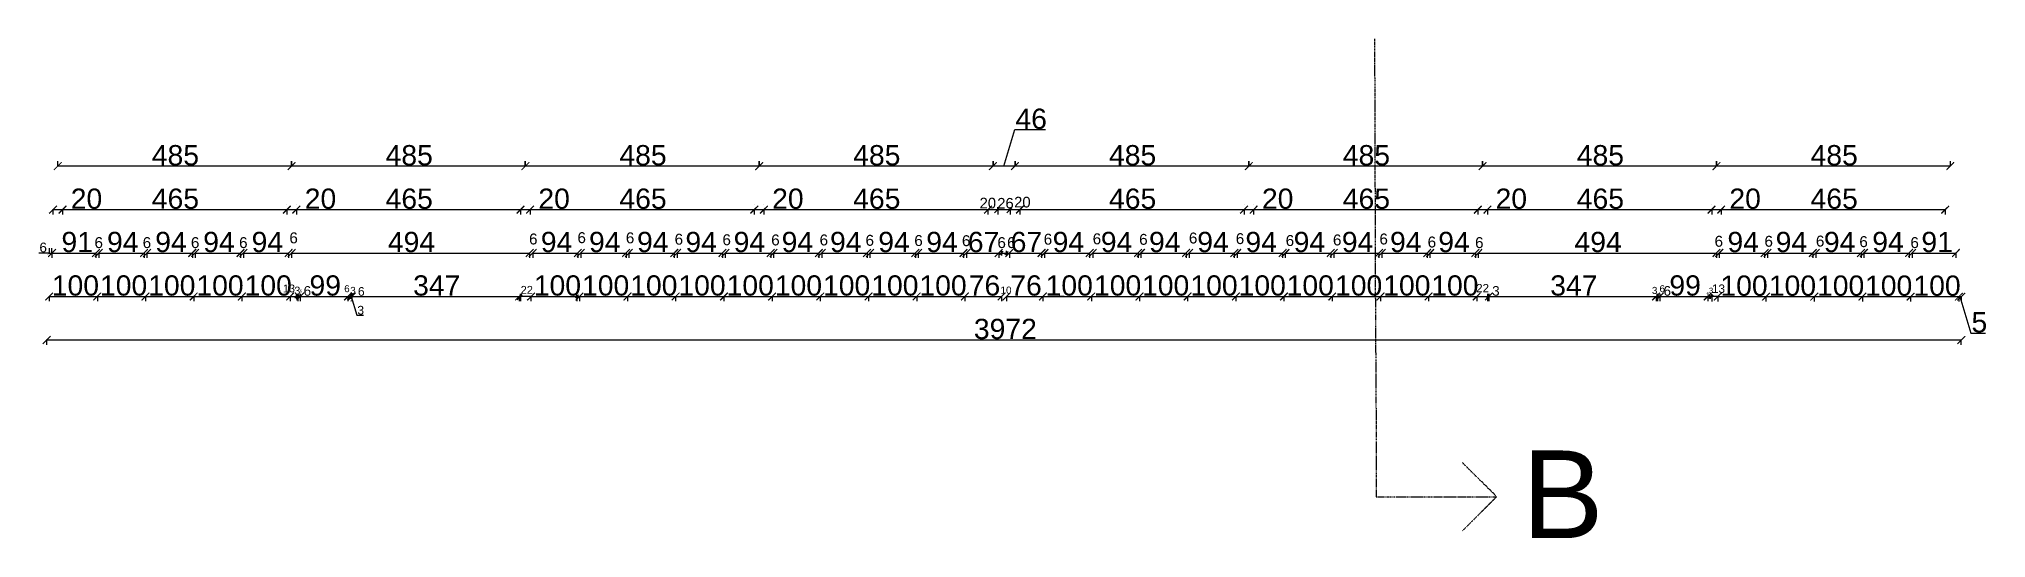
# Model space of a CAD drawing. Header units: centimetres. Extents: x 2816 to 28192, y 2553 to 18332.
# Drawn here: x 6684 to 16945, y 2662 to 5291 of the extents above; entities that cross this region are included whole.
import ezdxf

# ---------------------------------------------------------------- set-up
doc = ezdxf.new("R2010")
doc.units = ezdxf.units.CM
for name, color, linetype in [('PDF_0', 7, 'Continuous'), ('PDF_Dimenzionimi', 7, 'Continuous'), ('PDF_Kuotimi prerjeve', 7, 'Continuous'), ('PDF_Numrat e Kuotimit', 7, 'Continuous'), ('PDF_Prerja A-A', 7, 'Continuous')]:
    doc.layers.add(name, color=color, linetype=linetype)
doc.styles.add('PDF Arial', font='arial.ttf')

msp = doc.modelspace()

# ---------------------------------------------------------------- texts
at = {"layer": 'PDF_Dimenzionimi', "attachment_point": 7, "style": 'PDF Arial'}
for s, insert, char_height in [('\\W1.000557;46', (11830, 4816), 106.68), ('\\W1.001214;485', (7279, 4624), 106.68), ('\\W1.001214;485', (8511, 4624), 106.68), ('\\W1.001214;485', (9743, 4624), 106.68), ('\\W1.001214;485', (10975, 4624), 106.68), ('\\W1.001214;485', (12323, 4624), 106.68), ('\\W1.001214;485', (13555, 4624), 106.68), ('\\W1.001214;485', (14788, 4624), 106.68), ('\\W1.001214;485', (16020, 4624), 106.68), ('\\W1.000843;20', (6852, 4395), 106.68), ('\\W1.001214;465', (7279, 4395), 106.68), ('\\W1.001214;465', (8511, 4395), 106.68), ('\\W1.001214;465', (9743, 4395), 106.68), ('\\W1.001214;465', (10975, 4395), 106.68), ('\\W1.001214;465', (12323, 4395), 106.68), ('\\W1.001214;465', (13555, 4395), 106.68), ('\\W1.001214;465', (14788, 4395), 106.68), ('\\W1.001214;465', (16020, 4395), 106.68), ('\\W0.998941;6', (6687, 4167), 50.8), ('\\W1.000981;91', (6803, 4167), 106.68), ('\\W1.000815;94', (7043, 4167), 106.68), ('\\W1.000815;94', (7297, 4167), 106.68), ('\\W1.000815;94', (7550, 4167), 106.68), ('\\W1.000815;94', (7805, 4167), 106.68), ('\\W1.000954;494', (8523, 4167), 106.68), ('\\W1.000815;94', (9329, 4167), 106.68), ('\\W1.000815;94', (9583, 4167), 106.68), ('\\W1.000815;94', (9836, 4167), 106.68), ('\\W1.000815;94', (10091, 4167), 106.68), ('\\W1.000815;94', (10345, 4167), 106.68), ('\\W1.000815;94', (10598, 4167), 106.68), ('\\W1.000815;94', (10853, 4167), 106.68), ('\\W1.000815;94', (11107, 4167), 106.68), ('\\W1.000815;94', (11360, 4167), 106.68), ('\\W1.001193;67', (11579, 4167), 106.68), ('\\W1.001193;67', (11805, 4167), 106.68), ('\\W1.000815;94', (12026, 4167), 106.68), ('\\W1.000815;94', (12280, 4167), 106.68), ('\\W1.000815;94', (12534, 4167), 106.68), ('\\W1.000815;94', (12788, 4167), 106.68), ('\\W1.000815;94', (13042, 4167), 106.68), ('\\W1.000815;94', (13296, 4167), 106.68), ('\\W1.000815;94', (13550, 4167), 106.68), ('\\W1.000815;94', (13804, 4167), 106.68), ('\\W1.000815;94', (14058, 4167), 106.68), ('\\W1.000954;494', (14776, 4167), 106.68), ('\\W1.000815;94', (15582, 4167), 106.68), ('\\W1.000815;94', (15836, 4167), 106.68), ('\\W1.000815;94', (16090, 4167), 106.68), ('\\W1.000815;94', (16345, 4167), 106.68), ('\\W1.000981;91', (16604, 4167), 106.68), ('\\W1.001159;100', (6752, 3938), 106.68), ('\\W1.001159;100', (7006, 3938), 106.68), ('\\W1.001159;100', (7260, 3938), 106.68), ('\\W1.001159;100', (7514, 3938), 106.68), ('\\W1.001159;100', (7768, 3938), 106.68), ('\\W1.000909;99', (8110, 3938), 106.68), ('\\W1.001159;100', (9292, 3938), 106.68), ('\\W1.001159;100', (9546, 3938), 106.68), ('\\W1.001159;100', (9800, 3938), 106.68), ('\\W1.001159;100', (10054, 3938), 106.68), ('\\W1.001159;100', (10308, 3938), 106.68), ('\\W1.001159;100', (10562, 3938), 106.68), ('\\W1.001159;100', (10816, 3938), 106.68), ('\\W1.001159;100', (11070, 3938), 106.68), ('\\W1.001159;100', (11324, 3938), 106.68), ('\\W1.000273;76', (11584, 3938), 106.68), ('\\W1.000273;76', (11803, 3938), 106.68), ('\\W1.001159;100', (11989, 3938), 106.68), ('\\W1.001159;100', (12244, 3938), 106.68), ('\\W1.001159;100', (12497, 3938), 106.68), ('\\W1.001159;100', (12752, 3938), 106.68), ('\\W1.001159;100', (13006, 3938), 106.68), ('\\W1.001159;100', (13259, 3938), 106.68), ('\\W1.001159;100', (13514, 3938), 106.68), ('\\W1.001159;100', (13768, 3938), 106.68), ('\\W1.001159;100', (14021, 3938), 106.68), ('\\W1.001499;347', (14648, 3938), 106.68), ('\\W1.000909;99', (15276, 3938), 106.68), ('\\W1.001159;100', (15545, 3937), 106.68), ('\\W1.001159;100', (15800, 3937), 106.68), ('\\W1.001159;100', (16054, 3937), 106.68), ('\\W1.001159;100', (16307, 3937), 106.68), ('\\W1.001159;100', (16562, 3937), 106.68), ('\\W0.998941;6', (8079, 3938), 50.8), ('\\W0.998941;6', (8365, 3938), 45.72), ('\\W1.001289;3', (14342, 3938), 50.8), ('\\W0.998941;6', (15245, 3938), 50.8), ('\\W1.001281;3972', (11611, 3709), 106.68), ('\\W1.001554;5', (16868, 3744), 106.68)]:
    msp.add_mtext(s, dxfattribs=dict(at, insert=insert, char_height=char_height))
at = {"layer": 'PDF_Kuotimi prerjeve', "char_height": 106.68, "attachment_point": 7, "style": 'PDF Arial'}
for insert in [(8085, 4395), (9316, 4395), (10548, 4395), (13129, 4395), (14360, 4395), (15592, 4395)]:
    msp.add_mtext('\\W1.000843;20', dxfattribs=dict(at, insert=insert))
at = {"layer": 'PDF_Numrat e Kuotimit', "attachment_point": 7, "style": 'PDF Arial'}
for s, insert, char_height in [('\\W1.000843;20', (11641, 4398), 55.93), ('\\W0.999962;26', (11734, 4397), 55.93), ('\\W1.000843;20', (11823, 4403), 55.93), ('\\W0.998941;6', (6977, 4189), 57.55), ('\\W0.998941;6', (7231, 4189), 57.55), ('\\W0.998941;6', (7485, 4189), 57.55), ('\\W0.998941;6', (7739, 4189), 57.55), ('\\W0.998941;6', (8004, 4214), 57.55), ('\\W0.998941;6', (9267, 4208), 57.55), ('\\W0.998941;6', (9522, 4215), 57.55), ('\\W0.998941;6', (9777, 4214), 57.55), ('\\W0.998941;6', (10034, 4207), 57.55), ('\\W0.998941;6', (10286, 4204), 57.55), ('\\W0.998941;6', (10543, 4203), 57.55), ('\\W0.998941;6', (10798, 4203), 57.55), ('\\W0.998941;6', (11040, 4201), 57.55), ('\\W0.998941;6', (11297, 4200), 57.55), ('\\W0.998941;6', (11548, 4199), 57.55), ('\\W0.998941;6', (11735, 4189), 57.55), ('\\W0.998941;6', (11786, 4189), 57.55), ('\\W0.998941;6', (11979, 4207), 57.55), ('\\W0.998941;6', (12237, 4209), 57.55), ('\\W0.998941;6', (12482, 4206), 57.55), ('\\W0.998941;6', (12744, 4213), 57.55), ('\\W0.998941;6', (12991, 4210), 57.55), ('\\W0.998941;6', (13254, 4200), 57.55), ('\\W0.998941;6', (13503, 4203), 57.55), ('\\W0.998941;6', (13748, 4208), 57.55), ('\\W0.998941;6', (14002, 4192), 57.55), ('\\W0.998941;6', (14252, 4189), 57.55), ('\\W0.998941;6', (15514, 4196), 57.55), ('\\W0.998941;6', (15777, 4196), 57.55), ('\\W0.998941;6', (16048, 4197), 57.55), ('\\W0.998941;6', (16277, 4194), 57.55), ('\\W0.998941;6', (16546, 4189), 57.55), ('\\W1.001499;347', (8656, 3938), 106.68), ('\\W1.000840;13', (7970, 3956), 40.97), ('\\W1.001289;3', (8030, 3945), 40.97), ('\\W0.998941;6', (8059, 3956), 15.61), ('\\W0.998941;6', (8293, 3957), 36.78), ('\\W1.001289;3', (8325, 3948), 36.78), ('\\W1.000971;22', (9223, 3949), 41.32), ('\\W1.001284;10', (11751, 3949), 37.57), ('\\W1.000971;22', (14258, 3957), 43.42), ('\\W1.001289;3', (15184, 3948), 36.78), ('\\W0.998941;6', (15224, 3957), 36.78), ('\\W0.998941;6', (15472, 3943), 15.61), ('\\W1.001289;3', (15484, 3951), 29.49), ('\\W1.000840;13', (15500, 3953), 44.49), ('\\W1.001289;3', (8362, 3839), 45.72)]:
    msp.add_mtext(s, dxfattribs=dict(at, insert=insert, char_height=char_height))
at = {"layer": 'PDF_Prerja A-A', "insert": (14499, 2662), "char_height": 461.68, "attachment_point": 7, "style": 'PDF Arial'}
msp.add_mtext('\\W1.000154;B', dxfattribs=at)

# ---------------------------------------------------------------- linework, layer by layer
at = {"layer": 'PDF_0', "transparency": 33554559}
for points in [[(6802, 4644), (6765, 4599), (6761, 4603)], [(6806, 4640), (6802, 4644), (6765, 4599)], [(7993, 4603), (7997, 4599), (8034, 4644)], [(8034, 4644), (7997, 4599), (7993, 4603)], [(7997, 4599), (8034, 4644), (8038, 4640)], [(8038, 4640), (8034, 4644), (7997, 4599)], [(9225, 4603), (9229, 4599), (9266, 4644)], [(9266, 4644), (9229, 4599), (9225, 4603)], [(9229, 4599), (9266, 4644), (9270, 4640)], [(9270, 4640), (9266, 4644), (9229, 4599)], [(10457, 4603), (10461, 4599), (10498, 4644)], [(10498, 4644), (10461, 4599), (10457, 4603)], [(10461, 4599), (10498, 4644), (10502, 4640)], [(10502, 4640), (10498, 4644), (10461, 4599)], [(11688, 4603), (11693, 4599), (11729, 4644)], [(11729, 4644), (11693, 4599), (11688, 4603)], [(11693, 4599), (11729, 4644), (11734, 4640)], [(11734, 4640), (11729, 4644), (11693, 4599)], [(11805, 4603), (11809, 4599), (11846, 4644)], [(11846, 4644), (11809, 4599), (11805, 4603)], [(11809, 4599), (11846, 4644), (11850, 4640)], [(11850, 4640), (11846, 4644), (11809, 4599)], [(13037, 4603), (13042, 4599), (13078, 4644)], [(13078, 4644), (13042, 4599), (13037, 4603)], [(13042, 4599), (13078, 4644), (13082, 4640)], [(13082, 4640), (13078, 4644), (13042, 4599)], [(14269, 4603), (14274, 4599), (14310, 4644)], [(14310, 4644), (14274, 4599), (14269, 4603)], [(14274, 4599), (14310, 4644), (14314, 4640)], [(14314, 4640), (14310, 4644), (14274, 4599)], [(15502, 4603), (15506, 4599), (15542, 4644)], [(15542, 4644), (15506, 4599), (15502, 4603)], [(15506, 4599), (15542, 4644), (15546, 4640)], [(15546, 4640), (15542, 4644), (15506, 4599)], [(16734, 4603), (16738, 4599), (16773, 4644)], [(16738, 4599), (16773, 4644), (16778, 4640)], [(6777, 4415), (6740, 4369), (6736, 4375)], [(6781, 4410), (6777, 4415), (6740, 4369)], [(6786, 4375), (6790, 4369), (6827, 4415)], [(6827, 4415), (6790, 4369), (6786, 4375)], [(6790, 4369), (6827, 4415), (6831, 4410)], [(6831, 4410), (6827, 4415), (6790, 4369)], [(7968, 4375), (7972, 4369), (8009, 4415)], [(8009, 4415), (7972, 4369), (7968, 4375)], [(7972, 4369), (8009, 4415), (8013, 4410)], [(8013, 4410), (8009, 4415), (7972, 4369)], [(8059, 4415), (8022, 4369), (8018, 4375)], [(8018, 4375), (8022, 4369), (8059, 4415)], [(8063, 4410), (8059, 4415), (8022, 4369)], [(8022, 4369), (8059, 4415), (8063, 4410)], [(9199, 4375), (9204, 4369), (9240, 4415)], [(9240, 4415), (9204, 4369), (9199, 4375)], [(9204, 4369), (9240, 4415), (9245, 4410)], [(9245, 4410), (9240, 4415), (9204, 4369)], [(9291, 4415), (9254, 4369), (9250, 4375)], [(9250, 4375), (9254, 4369), (9291, 4415)], [(9295, 4410), (9291, 4415), (9254, 4369)], [(9254, 4369), (9291, 4415), (9295, 4410)], [(10431, 4375), (10436, 4369), (10472, 4415)], [(10472, 4415), (10436, 4369), (10431, 4375)], [(10436, 4369), (10472, 4415), (10477, 4410)], [(10477, 4410), (10472, 4415), (10436, 4369)], [(10523, 4415), (10486, 4369), (10482, 4375)], [(10482, 4375), (10486, 4369), (10523, 4415)], [(10527, 4410), (10523, 4415), (10486, 4369)], [(10486, 4369), (10523, 4415), (10527, 4410)], [(11663, 4375), (11667, 4369), (11704, 4415)], [(11667, 4369), (11704, 4415), (11708, 4410)], [(11871, 4415), (11836, 4369), (11831, 4375)], [(11876, 4410), (11871, 4415), (11836, 4369)], [(13012, 4375), (13016, 4369), (13053, 4415)], [(13053, 4415), (13016, 4369), (13012, 4375)], [(13016, 4369), (13053, 4415), (13057, 4410)], [(13057, 4410), (13053, 4415), (13016, 4369)], [(13103, 4415), (13067, 4369), (13063, 4375)], [(13063, 4375), (13067, 4369), (13103, 4415)], [(13107, 4410), (13103, 4415), (13067, 4369)], [(13067, 4369), (13103, 4415), (13107, 4410)], [(14244, 4375), (14248, 4369), (14285, 4415)], [(14285, 4415), (14248, 4369), (14244, 4375)], [(14248, 4369), (14285, 4415), (14289, 4410)], [(14289, 4410), (14285, 4415), (14248, 4369)], [(14335, 4415), (14299, 4369), (14295, 4375)], [(14295, 4375), (14299, 4369), (14335, 4415)], [(14339, 4410), (14335, 4415), (14299, 4369)], [(14299, 4369), (14335, 4415), (14339, 4410)], [(15475, 4375), (15480, 4369), (15516, 4415)], [(15516, 4415), (15480, 4369), (15475, 4375)], [(15480, 4369), (15516, 4415), (15521, 4410)], [(15521, 4410), (15516, 4415), (15480, 4369)], [(15567, 4415), (15531, 4369), (15527, 4375)], [(15527, 4375), (15531, 4369), (15567, 4415)], [(15571, 4410), (15567, 4415), (15531, 4369)], [(15531, 4369), (15567, 4415), (15571, 4410)], [(16707, 4375), (16711, 4369), (16748, 4415)], [(16711, 4369), (16748, 4415), (16752, 4410)], [(6744, 4172), (6731, 4155), (6729, 4157)], [(6772, 4187), (6735, 4141), (6731, 4146)], [(6746, 4171), (6744, 4172), (6731, 4155)], [(6776, 4182), (6772, 4187), (6735, 4141)], [(6744, 4157), (6746, 4155), (6760, 4172)], [(6746, 4155), (6760, 4172), (6761, 4171)], [(6962, 4146), (6966, 4141), (7003, 4187)], [(6966, 4141), (7003, 4187), (7007, 4182)], [(7017, 4187), (6982, 4141), (6976, 4146)], [(7022, 4182), (7017, 4187), (6982, 4141)], [(7216, 4146), (7220, 4141), (7256, 4187)], [(7220, 4141), (7256, 4187), (7260, 4182)], [(7272, 4187), (7235, 4141), (7231, 4146)], [(7276, 4182), (7272, 4187), (7235, 4141)], [(7469, 4146), (7474, 4141), (7510, 4187)], [(7474, 4141), (7510, 4187), (7515, 4182)], [(7525, 4187), (7489, 4141), (7485, 4146)], [(7530, 4182), (7525, 4187), (7489, 4141)], [(7724, 4146), (7728, 4141), (7765, 4187)], [(7728, 4141), (7765, 4187), (7769, 4182)], [(7780, 4187), (7743, 4141), (7739, 4146)], [(7784, 4182), (7780, 4187), (7743, 4141)], [(7978, 4146), (7982, 4141), (8018, 4187)], [(7982, 4141), (8018, 4187), (8022, 4182)], [(8034, 4187), (7997, 4141), (7993, 4146)], [(8038, 4182), (8034, 4187), (7997, 4141)], [(9248, 4146), (9252, 4141), (9289, 4187)], [(9252, 4141), (9289, 4187), (9293, 4182)], [(9304, 4187), (9267, 4141), (9263, 4146)], [(9308, 4182), (9304, 4187), (9267, 4141)], [(9502, 4146), (9506, 4141), (9542, 4187)], [(9506, 4141), (9542, 4187), (9546, 4182)], [(9558, 4187), (9521, 4141), (9517, 4146)], [(9562, 4182), (9558, 4187), (9521, 4141)], [(9756, 4146), (9760, 4141), (9797, 4187)], [(9760, 4141), (9797, 4187), (9801, 4182)], [(9811, 4187), (9775, 4141), (9771, 4146)], [(9815, 4182), (9811, 4187), (9775, 4141)], [(10010, 4146), (10014, 4141), (10050, 4187)], [(10014, 4141), (10050, 4187), (10055, 4182)], [(10066, 4187), (10029, 4141), (10025, 4146)], [(10070, 4182), (10066, 4187), (10029, 4141)], [(10263, 4146), (10268, 4141), (10304, 4187)], [(10268, 4141), (10304, 4187), (10308, 4182)], [(10320, 4187), (10283, 4141), (10279, 4146)], [(10324, 4182), (10320, 4187), (10283, 4141)], [(10518, 4146), (10522, 4141), (10559, 4187)], [(10522, 4141), (10559, 4187), (10563, 4182)], [(10573, 4187), (10538, 4141), (10533, 4146)], [(10577, 4182), (10573, 4187), (10538, 4141)], [(10772, 4146), (10776, 4141), (10812, 4187)], [(10776, 4141), (10812, 4187), (10817, 4182)], [(10828, 4187), (10791, 4141), (10787, 4146)], [(10832, 4182), (10828, 4187), (10791, 4141)], [(11025, 4146), (11030, 4141), (11066, 4187)], [(11030, 4141), (11066, 4187), (11070, 4182)], [(11082, 4187), (11045, 4141), (11041, 4146)], [(11086, 4182), (11082, 4187), (11045, 4141)], [(11280, 4146), (11284, 4141), (11321, 4187)], [(11284, 4141), (11321, 4187), (11325, 4182)], [(11335, 4187), (11300, 4141), (11295, 4146)], [(11339, 4182), (11335, 4187), (11300, 4141)], [(11534, 4146), (11538, 4141), (11574, 4187)], [(11538, 4141), (11574, 4187), (11579, 4182)], [(11590, 4187), (11553, 4141), (11549, 4146)], [(11594, 4182), (11590, 4187), (11553, 4141)], [(11719, 4146), (11723, 4141), (11760, 4187)], [(11723, 4141), (11760, 4187), (11764, 4182)], [(11816, 4187), (11779, 4141), (11775, 4146)], [(11820, 4182), (11816, 4187), (11779, 4141)], [(11945, 4146), (11949, 4141), (11986, 4187)], [(11949, 4141), (11986, 4187), (11990, 4182)], [(12001, 4187), (11965, 4141), (11961, 4146)], [(12006, 4182), (12001, 4187), (11965, 4141)], [(12199, 4146), (12203, 4141), (12240, 4187)], [(12203, 4141), (12240, 4187), (12244, 4182)], [(12255, 4187), (12219, 4141), (12214, 4146)], [(12259, 4182), (12255, 4187), (12219, 4141)], [(12454, 4146), (12458, 4141), (12494, 4187)], [(12458, 4141), (12494, 4187), (12498, 4182)], [(12509, 4187), (12473, 4141), (12468, 4146)], [(12514, 4182), (12509, 4187), (12473, 4141)], [(12707, 4146), (12711, 4141), (12748, 4187)], [(12711, 4141), (12748, 4187), (12752, 4182)], [(12763, 4187), (12727, 4141), (12723, 4146)], [(12768, 4182), (12763, 4187), (12727, 4141)], [(12961, 4146), (12965, 4141), (13002, 4187)], [(12965, 4141), (13002, 4187), (13006, 4182)], [(13017, 4187), (12981, 4141), (12976, 4146)], [(13021, 4182), (13017, 4187), (12981, 4141)], [(13216, 4146), (13220, 4141), (13256, 4187)], [(13220, 4141), (13256, 4187), (13260, 4182)], [(13271, 4187), (13235, 4141), (13230, 4146)], [(13276, 4182), (13271, 4187), (13235, 4141)], [(13469, 4146), (13473, 4141), (13510, 4187)], [(13473, 4141), (13510, 4187), (13514, 4182)], [(13525, 4187), (13489, 4141), (13485, 4146)], [(13530, 4182), (13525, 4187), (13489, 4141)], [(13723, 4146), (13727, 4141), (13764, 4187)], [(13727, 4141), (13764, 4187), (13768, 4182)], [(13779, 4187), (13742, 4141), (13738, 4146)], [(13783, 4182), (13779, 4187), (13742, 4141)], [(13978, 4146), (13982, 4141), (14018, 4187)], [(13982, 4141), (14018, 4187), (14022, 4182)], [(14033, 4187), (13997, 4141), (13992, 4146)], [(14038, 4182), (14033, 4187), (13997, 4141)], [(14231, 4146), (14235, 4141), (14272, 4187)], [(14235, 4141), (14272, 4187), (14276, 4182)], [(14287, 4187), (14251, 4141), (14247, 4146)], [(14291, 4182), (14287, 4187), (14251, 4141)], [(15502, 4146), (15506, 4141), (15542, 4187)], [(15506, 4141), (15542, 4187), (15546, 4182)], [(15557, 4187), (15521, 4141), (15516, 4146)], [(15562, 4182), (15557, 4187), (15521, 4141)], [(15755, 4146), (15759, 4141), (15796, 4187)], [(15759, 4141), (15796, 4187), (15800, 4182)], [(15811, 4187), (15775, 4141), (15771, 4146)], [(15815, 4182), (15811, 4187), (15775, 4141)], [(16009, 4146), (16014, 4141), (16049, 4187)], [(16014, 4141), (16049, 4187), (16055, 4182)], [(16065, 4187), (16028, 4141), (16024, 4146)], [(16069, 4182), (16065, 4187), (16028, 4141)], [(16263, 4146), (16268, 4141), (16304, 4187)], [(16268, 4141), (16304, 4187), (16308, 4182)], [(16319, 4187), (16283, 4141), (16278, 4146)], [(16324, 4182), (16319, 4187), (16283, 4141)], [(16517, 4146), (16521, 4141), (16558, 4187)], [(16521, 4141), (16558, 4187), (16562, 4182)], [(16573, 4187), (16537, 4141), (16533, 4146)], [(16577, 4182), (16573, 4187), (16537, 4141)], [(16764, 4146), (16768, 4141), (16804, 4187)], [(16768, 4141), (16804, 4187), (16808, 4182)], [(6756, 3957), (6720, 3912), (6716, 3917)], [(6760, 3953), (6756, 3957), (6720, 3912)], [(6969, 3917), (6973, 3912), (7010, 3957)], [(7010, 3957), (6973, 3912), (6969, 3917)], [(6973, 3912), (7010, 3957), (7014, 3953)], [(7014, 3953), (7010, 3957), (6973, 3912)], [(7223, 3917), (7228, 3912), (7263, 3957)], [(7263, 3957), (7228, 3912), (7223, 3917)], [(7228, 3912), (7263, 3957), (7269, 3953)], [(7269, 3953), (7263, 3957), (7228, 3912)], [(7477, 3917), (7482, 3912), (7518, 3957)], [(7518, 3957), (7482, 3912), (7477, 3917)], [(7482, 3912), (7518, 3957), (7522, 3953)], [(7522, 3953), (7518, 3957), (7482, 3912)], [(7731, 3917), (7735, 3912), (7772, 3957)], [(7772, 3957), (7735, 3912), (7731, 3917)], [(7735, 3912), (7772, 3957), (7776, 3953)], [(7776, 3953), (7772, 3957), (7735, 3912)], [(7986, 3917), (7990, 3912), (8025, 3957)], [(7990, 3912), (8025, 3957), (8031, 3953)], [(8079, 3957), (8043, 3912), (8039, 3917)], [(8054, 3944), (8040, 3927), (8039, 3928)], [(8056, 3942), (8054, 3944), (8040, 3927)], [(8083, 3953), (8079, 3957), (8043, 3912)], [(8053, 3928), (8054, 3927), (8068, 3944)], [(8054, 3927), (8068, 3944), (8070, 3942)], [(8290, 3917), (8295, 3912), (8330, 3957)], [(8329, 3955), (8297, 3915), (8293, 3920)], [(8295, 3912), (8330, 3957), (8336, 3953)], [(8332, 3951), (8329, 3955), (8297, 3915)], [(8307, 3920), (8311, 3915), (8343, 3955)], [(8343, 3955), (8311, 3915), (8307, 3920)], [(8351, 3957), (8315, 3913), (8310, 3917)], [(8311, 3915), (8343, 3955), (8346, 3951)], [(8346, 3951), (8343, 3955), (8311, 3915)], [(8313, 3920), (8318, 3915), (8349, 3955)], [(8355, 3953), (8351, 3957), (8315, 3913)], [(8318, 3915), (8349, 3955), (8352, 3951)], [(9192, 3917), (9196, 3913), (9232, 3957)], [(9196, 3913), (9232, 3957), (9236, 3953)], [(9296, 3957), (9259, 3912), (9255, 3917)], [(9300, 3953), (9296, 3957), (9259, 3912)], [(9510, 3917), (9514, 3912), (9550, 3957)], [(9550, 3957), (9514, 3912), (9510, 3917)], [(9514, 3912), (9550, 3957), (9555, 3953)], [(9555, 3953), (9550, 3957), (9514, 3912)], [(9763, 3917), (9768, 3912), (9804, 3957)], [(9804, 3957), (9768, 3912), (9763, 3917)], [(9768, 3912), (9804, 3957), (9808, 3953)], [(9808, 3953), (9804, 3957), (9768, 3912)], [(10017, 3917), (10021, 3912), (10058, 3957)], [(10058, 3957), (10021, 3912), (10017, 3917)], [(10021, 3912), (10058, 3957), (10062, 3953)], [(10062, 3953), (10058, 3957), (10021, 3912)], [(10272, 3917), (10276, 3912), (10312, 3957)], [(10312, 3957), (10276, 3912), (10272, 3917)], [(10276, 3912), (10312, 3957), (10317, 3953)], [(10317, 3953), (10312, 3957), (10276, 3912)], [(10525, 3917), (10530, 3912), (10566, 3957)], [(10566, 3957), (10530, 3912), (10525, 3917)], [(10530, 3912), (10566, 3957), (10570, 3953)], [(10570, 3953), (10566, 3957), (10530, 3912)], [(10779, 3917), (10783, 3912), (10820, 3957)], [(10820, 3957), (10783, 3912), (10779, 3917)], [(10783, 3912), (10820, 3957), (10824, 3953)], [(10824, 3953), (10820, 3957), (10783, 3912)], [(11034, 3917), (11038, 3912), (11074, 3957)], [(11074, 3957), (11038, 3912), (11034, 3917)], [(11038, 3912), (11074, 3957), (11078, 3953)], [(11078, 3953), (11074, 3957), (11038, 3912)], [(11287, 3917), (11291, 3912), (11328, 3957)], [(11328, 3957), (11291, 3912), (11287, 3917)], [(11291, 3912), (11328, 3957), (11332, 3953)], [(11332, 3953), (11328, 3957), (11291, 3912)], [(11541, 3917), (11545, 3912), (11582, 3957)], [(11582, 3957), (11545, 3912), (11541, 3917)], [(11545, 3912), (11582, 3957), (11586, 3953)], [(11586, 3953), (11582, 3957), (11545, 3912)], [(11735, 3917), (11739, 3912), (11775, 3957)], [(11739, 3912), (11775, 3957), (11779, 3953)], [(11801, 3957), (11764, 3912), (11760, 3917)], [(11805, 3953), (11801, 3957), (11764, 3912)], [(11953, 3917), (11957, 3912), (11993, 3957)], [(11993, 3957), (11957, 3912), (11953, 3917)], [(11957, 3912), (11993, 3957), (11997, 3953)], [(11997, 3953), (11993, 3957), (11957, 3912)], [(12207, 3917), (12211, 3912), (12248, 3957)], [(12248, 3957), (12211, 3912), (12207, 3917)], [(12211, 3912), (12248, 3957), (12252, 3953)], [(12252, 3953), (12248, 3957), (12211, 3912)], [(12461, 3917), (12465, 3912), (12502, 3957)], [(12502, 3957), (12465, 3912), (12461, 3917)], [(12465, 3912), (12502, 3957), (12506, 3953)], [(12506, 3953), (12502, 3957), (12465, 3912)], [(12715, 3917), (12720, 3912), (12755, 3957)], [(12755, 3957), (12720, 3912), (12715, 3917)], [(12720, 3912), (12755, 3957), (12759, 3953)], [(12759, 3953), (12755, 3957), (12720, 3912)], [(12969, 3917), (12973, 3912), (13010, 3957)], [(13010, 3957), (12973, 3912), (12969, 3917)], [(12973, 3912), (13010, 3957), (13014, 3953)], [(13014, 3953), (13010, 3957), (12973, 3912)], [(13223, 3917), (13227, 3912), (13263, 3957)], [(13263, 3957), (13227, 3912), (13223, 3917)], [(13227, 3912), (13263, 3957), (13268, 3953)], [(13268, 3953), (13263, 3957), (13227, 3912)], [(13476, 3917), (13482, 3912), (13517, 3957)], [(13517, 3957), (13482, 3912), (13476, 3917)], [(13482, 3912), (13517, 3957), (13521, 3953)], [(13521, 3953), (13517, 3957), (13482, 3912)], [(13731, 3917), (13735, 3912), (13772, 3957)], [(13772, 3957), (13735, 3912), (13731, 3917)], [(13735, 3912), (13772, 3957), (13776, 3953)], [(13776, 3953), (13772, 3957), (13735, 3912)], [(13985, 3917), (13989, 3912), (14025, 3957)], [(14025, 3957), (13989, 3912), (13985, 3917)], [(13989, 3912), (14025, 3957), (14030, 3953)], [(14030, 3953), (14025, 3957), (13989, 3912)], [(14238, 3917), (14244, 3912), (14279, 3957)], [(14244, 3912), (14279, 3957), (14283, 3953)], [(14343, 3957), (14307, 3912), (14302, 3917)], [(14348, 3953), (14343, 3957), (14307, 3912)], [(14323, 3944), (14311, 3927), (14309, 3928)], [(14326, 3942), (14323, 3944), (14311, 3927)], [(14316, 3928), (14318, 3927), (14332, 3944)], [(14318, 3927), (14332, 3944), (14333, 3942)], [(15183, 3917), (15188, 3912), (15224, 3957)], [(15188, 3912), (15224, 3957), (15228, 3953)], [(15244, 3957), (15208, 3912), (15204, 3917)], [(15219, 3944), (15205, 3927), (15204, 3928)], [(15221, 3942), (15219, 3944), (15205, 3927)], [(15249, 3953), (15244, 3957), (15208, 3912)], [(15218, 3928), (15220, 3927), (15234, 3944)], [(15220, 3927), (15234, 3944), (15235, 3942)], [(15455, 3917), (15460, 3912), (15496, 3957)], [(15460, 3912), (15496, 3957), (15501, 3953)], [(15549, 3956), (15513, 3912), (15509, 3916)], [(15554, 3952), (15549, 3956), (15513, 3912)], [(15762, 3916), (15768, 3912), (15803, 3956)], [(15803, 3956), (15768, 3912), (15762, 3916)], [(15768, 3912), (15803, 3956), (15808, 3952)], [(15808, 3952), (15803, 3956), (15768, 3912)], [(16017, 3916), (16021, 3912), (16058, 3956)], [(16058, 3956), (16021, 3912), (16017, 3916)], [(16021, 3912), (16058, 3956), (16062, 3952)], [(16062, 3952), (16058, 3956), (16021, 3912)], [(16271, 3916), (16275, 3912), (16311, 3956)], [(16311, 3956), (16275, 3912), (16271, 3916)], [(16275, 3912), (16311, 3956), (16316, 3952)], [(16316, 3952), (16311, 3956), (16275, 3912)], [(16524, 3916), (16530, 3912), (16565, 3956)], [(16565, 3956), (16530, 3912), (16524, 3916)], [(16530, 3912), (16565, 3956), (16570, 3952)], [(16570, 3952), (16565, 3956), (16530, 3912)], [(16779, 3916), (16783, 3912), (16820, 3956)], [(16820, 3956), (16783, 3912), (16779, 3916)], [(16783, 3912), (16820, 3956), (16824, 3952)], [(16824, 3952), (16820, 3956), (16783, 3912)], [(16791, 3916), (16796, 3912), (16832, 3956)], [(16796, 3912), (16832, 3956), (16837, 3952)], [(6743, 3728), (6707, 3683), (6702, 3687)], [(6747, 3724), (6743, 3728), (6707, 3683)], [(16791, 3687), (16796, 3683), (16832, 3728)], [(16796, 3683), (16832, 3728), (16837, 3724)]]:
    msp.add_solid(points, dxfattribs=at)
at = {"layer": 'PDF_Dimenzionimi', "lineweight": 0}
for points in [[(11769, 4621), (11827, 4814), (11989, 4814)], [(6783, 4621), (6783, 4647)], [(8015, 4647), (8015, 4621), (6783, 4621)], [(8015, 4621), (8015, 4647)], [(9247, 4647), (9247, 4621), (8015, 4621)], [(9247, 4621), (9247, 4647)], [(10480, 4647), (10480, 4621), (9247, 4621)], [(10480, 4621), (10480, 4647)], [(11712, 4647), (11712, 4621), (10480, 4621)], [(11712, 4621), (11712, 4647)], [(11828, 4647), (11828, 4621), (11712, 4621)], [(11828, 4621), (11828, 4647)], [(13060, 4647), (13060, 4621), (11828, 4621)], [(13060, 4621), (13060, 4647)], [(14292, 4647), (14292, 4621), (13060, 4621)], [(14292, 4621), (14292, 4647)], [(15524, 4647), (15524, 4621), (14292, 4621)], [(15524, 4621), (15524, 4647)], [(16756, 4647), (16756, 4621), (15524, 4621)], [(6758, 4395), (6758, 4367)], [(6758, 4393), (6809, 4393), (7009, 4393)], [(6809, 4395), (6809, 4367)], [(6809, 4395), (6809, 4367)], [(6809, 4393), (7990, 4393)], [(7990, 4395), (7990, 4367)], [(8041, 4395), (8041, 4367)], [(8041, 4393), (9222, 4393)], [(9222, 4395), (9222, 4367)], [(9273, 4395), (9273, 4367)], [(9273, 4393), (10453, 4393)], [(10453, 4395), (10453, 4367)], [(10505, 4395), (10505, 4367)], [(10505, 4393), (11685, 4393)], [(11685, 4395), (11685, 4367)], [(11853, 4395), (11853, 4367)], [(11853, 4393), (13035, 4393)], [(13035, 4395), (13035, 4367)], [(13085, 4395), (13085, 4367)], [(13085, 4393), (14267, 4393)], [(14267, 4395), (14267, 4367)], [(14317, 4395), (14317, 4367)], [(14317, 4393), (15499, 4393)], [(15499, 4395), (15499, 4367)], [(15549, 4395), (15549, 4367)], [(15549, 4393), (16730, 4393)], [(16730, 4395), (16730, 4367)], [(6738, 4163), (6684, 4163)], [(6738, 4190), (6738, 4163), (6753, 4163)], [(6753, 4163), (6753, 4190)], [(6753, 4167), (6753, 4138)], [(6753, 4163), (6984, 4163)], [(6984, 4167), (6984, 4138)], [(7000, 4167), (7000, 4138)], [(7000, 4163), (7238, 4163)], [(7238, 4167), (7238, 4138)], [(7253, 4167), (7253, 4138)], [(7253, 4163), (7493, 4163)], [(7493, 4167), (7493, 4138)], [(7507, 4167), (7507, 4138)], [(7507, 4163), (7746, 4163)], [(7746, 4167), (7746, 4138)], [(7762, 4167), (7762, 4138)], [(7762, 4163), (8000, 4163)], [(8000, 4167), (8000, 4138)], [(8015, 4167), (8015, 4138)], [(8015, 4163), (9270, 4163)], [(9270, 4167), (9270, 4138)], [(9286, 4167), (9286, 4138)], [(9286, 4163), (9524, 4163)], [(9524, 4167), (9524, 4138)], [(9539, 4167), (9539, 4138)], [(9539, 4163), (9779, 4163)], [(9779, 4167), (9779, 4138)], [(9793, 4167), (9793, 4138)], [(9793, 4163), (10032, 4163)], [(10032, 4167), (10032, 4138)], [(10048, 4167), (10048, 4138)], [(10048, 4163), (10286, 4163)], [(10286, 4167), (10286, 4138)], [(10301, 4167), (10301, 4138)], [(10301, 4163), (10541, 4163)], [(10541, 4167), (10541, 4138)], [(10555, 4167), (10555, 4138)], [(10555, 4163), (10794, 4163)], [(10794, 4167), (10794, 4138)], [(10810, 4167), (10810, 4138)], [(10810, 4163), (11048, 4163)], [(11048, 4167), (11048, 4138)], [(11063, 4167), (11063, 4138)], [(11063, 4163), (11303, 4163)], [(11303, 4167), (11303, 4138)], [(11317, 4167), (11317, 4138)], [(11317, 4163), (11556, 4163)], [(11556, 4167), (11556, 4138)], [(11572, 4167), (11572, 4138)], [(11572, 4163), (11742, 4163)], [(11742, 4167), (11742, 4138)], [(11798, 4167), (11798, 4138)], [(11798, 4163), (11968, 4163)], [(11968, 4167), (11968, 4138)], [(11983, 4167), (11983, 4138)], [(11983, 4163), (12221, 4163)], [(12221, 4167), (12221, 4138)], [(12237, 4167), (12237, 4138)], [(12237, 4163), (12476, 4163)], [(12476, 4167), (12476, 4138)], [(12490, 4167), (12490, 4138)], [(12490, 4163), (12730, 4163)], [(12730, 4167), (12730, 4138)], [(12745, 4167), (12745, 4138)], [(12745, 4163), (12983, 4163)], [(12983, 4167), (12983, 4138)], [(12999, 4167), (12999, 4138)], [(12999, 4163), (13238, 4163)], [(13238, 4167), (13238, 4138)], [(13252, 4167), (13252, 4138)], [(13252, 4163), (13492, 4163)], [(13492, 4167), (13492, 4138)], [(13507, 4167), (13507, 4138)], [(13507, 4163), (13745, 4163)], [(13745, 4167), (13745, 4138)], [(13761, 4167), (13761, 4138)], [(13761, 4163), (14000, 4163)], [(14000, 4167), (14000, 4138)], [(14014, 4167), (14014, 4138)], [(14014, 4163), (14254, 4163)], [(14254, 4167), (14254, 4138)], [(14269, 4167), (14269, 4138)], [(14269, 4163), (15524, 4163)], [(15524, 4167), (15524, 4138)], [(15538, 4167), (15538, 4138)], [(15538, 4163), (15778, 4163)], [(15778, 4167), (15778, 4138)], [(15793, 4167), (15793, 4138)], [(15793, 4163), (16031, 4163)], [(16031, 4167), (16031, 4138)], [(16047, 4167), (16047, 4138)], [(16047, 4163), (16286, 4163)], [(16286, 4167), (16286, 4138)], [(16300, 4167), (16300, 4138)], [(16300, 4163), (16540, 4163)], [(16540, 4167), (16540, 4138)], [(16555, 4167), (16555, 4138)], [(16555, 4163), (16786, 4163)], [(16786, 4167), (16786, 4138)], [(6738, 3937), (6738, 3910)], [(6738, 3935), (6992, 3935)], [(6992, 3937), (6992, 3910)], [(6992, 3937), (6992, 3910)], [(6992, 3935), (7246, 3935)], [(7246, 3937), (7246, 3910)], [(7246, 3937), (7246, 3910)], [(7246, 3935), (7500, 3935)], [(7500, 3937), (7500, 3910)], [(7500, 3937), (7500, 3910)], [(7500, 3935), (7754, 3935)], [(7754, 3937), (7754, 3910)], [(7754, 3937), (7754, 3910)], [(7754, 3935), (8008, 3935)], [(8008, 3937), (8008, 3910)], [(8048, 3948), (8048, 3910)], [(8048, 3935), (8061, 3935), (8115, 3935)], [(8061, 3948), (8061, 3910)], [(8061, 3937), (8061, 3910)], [(8061, 3935), (8312, 3935)], [(8312, 3937), (8312, 3910)], [(8312, 3935), (8327, 3935), (8398, 3935)], [(8312, 3911), (8312, 3910)], [(8327, 3912), (8327, 3910)], [(9277, 3937), (9277, 3910)], [(9277, 3935), (9532, 3935)], [(9532, 3937), (9532, 3910)], [(9532, 3937), (9532, 3910)], [(9532, 3935), (9786, 3935)], [(9786, 3937), (9786, 3910)], [(9786, 3937), (9786, 3910)], [(9786, 3935), (10039, 3935)], [(10039, 3937), (10039, 3910)], [(10039, 3937), (10039, 3910)], [(10039, 3935), (10294, 3935)], [(10294, 3937), (10294, 3910)], [(10294, 3937), (10294, 3910)], [(10294, 3935), (10548, 3935)], [(10548, 3937), (10548, 3910)], [(10548, 3937), (10548, 3910)], [(10548, 3935), (10801, 3935)], [(10801, 3937), (10801, 3910)], [(10801, 3937), (10801, 3910)], [(10801, 3935), (11056, 3935)], [(11056, 3937), (11056, 3910)], [(11056, 3937), (11056, 3910)], [(11056, 3935), (11310, 3935)], [(11310, 3937), (11310, 3910)], [(11310, 3937), (11310, 3910)], [(11310, 3935), (11563, 3935)], [(11563, 3937), (11563, 3910)], [(11563, 3937), (11563, 3910)], [(11563, 3935), (11757, 3935)], [(11757, 3937), (11757, 3910)], [(11782, 3937), (11782, 3910)], [(11782, 3935), (11975, 3935)], [(11975, 3937), (11975, 3910)], [(11975, 3937), (11975, 3910)], [(11975, 3935), (12230, 3935)], [(12230, 3937), (12230, 3910)], [(12230, 3937), (12230, 3910)], [(12230, 3935), (12483, 3935)], [(12483, 3937), (12483, 3910)], [(12483, 3937), (12483, 3910)], [(12483, 3935), (12737, 3935)], [(12737, 3937), (12737, 3910)], [(12737, 3937), (12737, 3910)], [(12737, 3935), (12992, 3935)], [(12992, 3937), (12992, 3910)], [(12992, 3937), (12992, 3910)], [(12992, 3935), (13245, 3935)], [(13245, 3937), (13245, 3910)], [(13245, 3937), (13245, 3910)], [(13245, 3935), (13499, 3935)], [(13499, 3937), (13499, 3910)], [(13499, 3937), (13499, 3910)], [(13499, 3935), (13754, 3935)], [(13754, 3937), (13754, 3910)], [(13754, 3937), (13754, 3910)], [(13754, 3935), (14007, 3935)], [(14007, 3937), (14007, 3910)], [(14007, 3937), (14007, 3910)], [(14007, 3935), (14261, 3935)], [(14261, 3937), (14261, 3910)], [(14317, 3948), (14317, 3910)], [(14317, 3935), (14324, 3935), (14378, 3935)], [(14324, 3948), (14324, 3910)], [(14324, 3937), (14324, 3910)], [(14324, 3935), (15206, 3935)], [(15206, 3937), (15206, 3910)], [(15213, 3948), (15213, 3910)], [(15213, 3935), (15226, 3935), (15280, 3935)], [(15226, 3948), (15226, 3910)], [(15226, 3935), (15478, 3935)], [(15226, 3934), (15226, 3910)], [(15478, 3934), (15478, 3910)], [(15531, 3936), (15531, 3909)], [(15531, 3934), (15785, 3934)], [(15785, 3936), (15785, 3909)], [(15785, 3936), (15785, 3909)], [(15785, 3934), (16039, 3934)], [(16039, 3936), (16039, 3909)], [(16039, 3936), (16039, 3909)], [(16039, 3934), (16293, 3934)], [(16293, 3936), (16293, 3909)], [(16293, 3936), (16293, 3909)], [(16293, 3934), (16547, 3934)], [(16547, 3936), (16547, 3909)], [(16547, 3936), (16547, 3909)], [(16547, 3934), (16801, 3934)], [(16801, 3936), (16801, 3909)], [(16801, 3936), (16801, 3909)], [(16801, 3934), (16814, 3934)], [(16807, 3934), (16865, 3742), (16941, 3742)], [(16814, 3936), (16814, 3909)], [(6725, 3708), (6725, 3680)], [(16814, 3680), (16814, 3705), (6725, 3705)]]:
    msp.add_lwpolyline(points, dxfattribs=at)
at = {"layer": 'PDF_Kuotimi prerjeve', "lineweight": 0}
for points in [[(7990, 4418), (7990, 4418)], [(8041, 4418), (8041, 4418)], [(9222, 4418), (9222, 4418)], [(9273, 4418), (9273, 4418)], [(10453, 4418), (10453, 4418)], [(10505, 4418), (10505, 4418)], [(13035, 4418), (13035, 4418)], [(13085, 4418), (13085, 4418)], [(14267, 4418), (14267, 4418)], [(14317, 4418), (14317, 4418)], [(15499, 4418), (15499, 4418)], [(15549, 4418), (15549, 4418)], [(7990, 4393), (8041, 4393), (8241, 4393)], [(9222, 4393), (9273, 4393), (9473, 4393)], [(10453, 4393), (10505, 4393), (10705, 4393)], [(13035, 4393), (13085, 4393), (13285, 4393)], [(14267, 4393), (14317, 4393), (14517, 4393)], [(15499, 4393), (15549, 4393), (15749, 4393)]]:
    msp.add_lwpolyline(points, dxfattribs=at)
at = {"layer": 'PDF_Numrat e Kuotimit', "lineweight": 0}
for points in [[(11685, 4393), (11737, 4393)], [(11737, 4393), (11719, 4375)], [(11737, 4393), (11737, 4405)], [(11737, 4393), (11745, 4401)], [(11737, 4393), (11737, 4367)], [(11737, 4393), (11803, 4393)], [(11803, 4393), (11784, 4375)], [(11803, 4393), (11803, 4405)], [(11803, 4393), (11811, 4401)], [(11803, 4393), (11803, 4367)], [(11803, 4393), (11853, 4393)], [(11742, 4163), (11757, 4163)], [(11757, 4163), (11748, 4155)], [(11757, 4163), (11757, 4176)], [(11757, 4163), (11766, 4173)], [(11757, 4163), (11757, 4151)], [(11757, 4163), (11782, 4163)], [(11782, 4163), (11774, 4155)], [(11782, 4163), (11782, 4176)], [(11782, 4163), (11792, 4171)], [(11782, 4163), (11798, 4163)], [(11782, 4163), (11782, 4151)], [(8008, 3935), (8041, 3935)], [(8041, 3935), (8032, 3926)], [(8041, 3935), (8041, 3948)], [(8041, 3935), (8050, 3944)], [(8041, 3935), (8041, 3923)], [(8041, 3935), (8061, 3935)], [(8049, 3935), (8049, 3948)], [(8049, 3935), (8057, 3944)], [(8063, 3935), (8063, 3948)], [(8312, 3935), (8328, 3935)], [(8327, 3935), (8333, 3935)], [(8327, 3912), (8327, 3910)], [(8328, 3935), (8328, 3948)], [(8328, 3935), (8328, 3923)], [(8333, 3935), (8328, 3935)], [(8330, 3935), (8360, 3837), (8394, 3837)], [(8333, 3948), (8333, 3910)], [(8333, 3935), (8333, 3948)], [(8333, 3935), (9214, 3935)], [(8333, 3929), (8333, 3910)], [(9222, 3935), (9204, 3917)], [(9214, 3930), (9214, 3910)], [(9222, 3935), (9222, 3948)], [(9222, 3935), (9231, 3944)], [(9277, 3935), (9222, 3935)], [(9222, 3935), (9222, 3910)], [(9519, 3935), (9511, 3926)], [(9519, 3935), (9519, 3948)], [(9519, 3935), (9528, 3944)], [(9526, 3935), (9519, 3935)], [(9519, 3935), (9519, 3910)], [(12087, 3935), (12062, 3935)], [(14261, 3935), (14317, 3935)], [(15212, 3935), (15212, 3948)], [(15226, 3935), (15212, 3935)], [(15212, 3935), (15212, 3923)], [(15490, 3934), (15475, 3934)], [(15490, 3934), (15482, 3925)], [(15490, 3934), (15490, 3947)], [(15490, 3934), (15495, 3938)], [(15499, 3934), (15490, 3934)], [(15490, 3934), (15490, 3922)], [(15499, 3934), (15493, 3930)], [(15499, 3934), (15499, 3947)], [(15499, 3934), (15507, 3943)], [(15531, 3934), (15499, 3934)], [(15499, 3934), (15499, 3909)], [(15782, 3934), (15798, 3934)], [(15798, 3934), (15805, 3934)], [(15805, 3934), (15836, 3934)]]:
    msp.add_lwpolyline(points, dxfattribs=at)
at = {"layer": 'PDF_Prerja A-A', "lineweight": 0}
for points in [[(13722, 5291), (13722, 5286)], [(13722, 5284), (13722, 5279)], [(13722, 5276), (13722, 5271)], [(13722, 5269), (13722, 5264)], [(13722, 5262), (13722, 5257)], [(13722, 5254), (13722, 5249)], [(13722, 5246), (13722, 5242)], [(13722, 5239), (13722, 5234)], [(13722, 5231), (13722, 5227)], [(13722, 5224), (13722, 5219)], [(13722, 5217), (13722, 5211)], [(13722, 5209), (13722, 5204)], [(13722, 5202), (13722, 5197)], [(13722, 5194), (13722, 5189)], [(13722, 5187), (13722, 5182)], [(13722, 5180), (13722, 5175)], [(13722, 5172), (13722, 5167)], [(13722, 5164), (13722, 5160)], [(13722, 5157), (13722, 5152)], [(13722, 5149), (13722, 5145)], [(13722, 5142), (13722, 5137)], [(13722, 5135), (13722, 5129)], [(13722, 5127), (13722, 5122)], [(13722, 5120), (13722, 5115)], [(13722, 5113), (13722, 5107)], [(13722, 5105), (13722, 5100)], [(13722, 5098), (13722, 5093)], [(13722, 5090), (13723, 5085)], [(13723, 5083), (13723, 5078)], [(13723, 5075), (13723, 5070)], [(13723, 5067), (13723, 5063)], [(13723, 5060), (13723, 5056)], [(13723, 5053), (13723, 5047)], [(13723, 5045), (13723, 5040)], [(13723, 5038), (13723, 5033)], [(13723, 5031), (13723, 5025)], [(13723, 5023), (13723, 5018)], [(13723, 5016), (13723, 5011)], [(13723, 5008), (13723, 5003)], [(13723, 5001), (13723, 4996)], [(13723, 4993), (13723, 4988)], [(13723, 4985), (13723, 4981)], [(13723, 4978), (13723, 4974)], [(13723, 4971), (13723, 4965)], [(13723, 4963), (13723, 4958)], [(13723, 4956), (13723, 4951)], [(13723, 4949), (13723, 4943)], [(13723, 4941), (13723, 4936)], [(13723, 4934), (13723, 4929)], [(13723, 4926), (13723, 4921)], [(13723, 4919), (13723, 4914)], [(13723, 4912), (13723, 4907)], [(13723, 4903), (13723, 4899)], [(13723, 4896), (13723, 4892)], [(13723, 4889), (13723, 4884)], [(13723, 4881), (13723, 4876)], [(13723, 4874), (13723, 4869)], [(13723, 4867), (13723, 4861)], [(13723, 4859), (13723, 4854)], [(13723, 4852), (13723, 4847)], [(13723, 4844), (13723, 4839)], [(13723, 4837), (13723, 4832)], [(13723, 4830), (13723, 4825)], [(13723, 4821), (13723, 4817)], [(13723, 4814), (13723, 4810)], [(13723, 4807), (13723, 4802)], [(13723, 4799), (13724, 4794)], [(13724, 4792), (13724, 4787)], [(13724, 4785), (13724, 4779)], [(13724, 4777), (13724, 4772)], [(13724, 4770), (13724, 4765)], [(13724, 4763), (13724, 4757)], [(13724, 4755), (13724, 4750)], [(13724, 4748), (13724, 4743)], [(13724, 4740), (13724, 4735)], [(13724, 4732), (13724, 4728)], [(13724, 4725), (13724, 4720)], [(13724, 4717), (13724, 4713)], [(13724, 4710), (13724, 4705)], [(13724, 4703), (13724, 4697)], [(13724, 4695), (13724, 4690)], [(13724, 4688), (13724, 4683)], [(13724, 4681), (13724, 4675)], [(13724, 4673), (13724, 4668)], [(13724, 4666), (13724, 4661)], [(13724, 4658), (13724, 4653)], [(13724, 4650), (13724, 4646)], [(13724, 4643), (13724, 4638)], [(13724, 4635), (13724, 4631)], [(13724, 4628), (13724, 4623)], [(13724, 4621), (13724, 4615)], [(13724, 4613), (13724, 4608)], [(13724, 4606), (13724, 4601)], [(13724, 4599), (13724, 4593)], [(13724, 4591), (13724, 4586)], [(13724, 4584), (13724, 4579)], [(13724, 4576), (13724, 4571)], [(13724, 4569), (13724, 4564)], [(13724, 4561), (13724, 4557)], [(13724, 4553), (13724, 4549)], [(13724, 4546), (13724, 4542)], [(13724, 4539), (13724, 4533)], [(13724, 4531), (13724, 4526)], [(13724, 4524), (13724, 4519)], [(13724, 4517), (13724, 4511)], [(13724, 4509), (13725, 4504)], [(13725, 4502), (13725, 4497)], [(13725, 4494), (13725, 4489)], [(13725, 4487), (13725, 4482)], [(13725, 4479), (13725, 4475)], [(13725, 4471), (13725, 4467)], [(13725, 4464), (13725, 4460)], [(13725, 4457), (13725, 4451)], [(13725, 4449), (13725, 4444)], [(13725, 4442), (13725, 4437)], [(13725, 4435), (13725, 4429)], [(13725, 4427), (13725, 4422)], [(13725, 4420), (13725, 4415)], [(13725, 4413), (13725, 4407)], [(13725, 4405), (13725, 4400)], [(13725, 4398), (13725, 4393)], [(13725, 4389), (13725, 4385)], [(13725, 4382), (13725, 4378)], [(13725, 4375), (13725, 4370)], [(13725, 4367), (13725, 4362)], [(13725, 4360), (13725, 4355)], [(13725, 4353), (13725, 4347)], [(13725, 4345), (13725, 4340)], [(13725, 4338), (13725, 4333)], [(13725, 4331), (13725, 4325)], [(13725, 4323), (13725, 4318)], [(13725, 4316), (13725, 4311)], [(13725, 4307), (13725, 4303)], [(13725, 4300), (13725, 4296)], [(13725, 4293), (13725, 4288)], [(13725, 4285), (13725, 4280)], [(13725, 4278), (13725, 4273)], [(13725, 4271), (13725, 4265)], [(13725, 4263), (13725, 4258)], [(13725, 4256), (13725, 4251)], [(13725, 4249), (13725, 4243)], [(13725, 4241), (13725, 4236)], [(13725, 4234), (13725, 4229)], [(13725, 4226), (13725, 4221)], [(13725, 4218), (13726, 4214)], [(13726, 4211), (13726, 4206)], [(13726, 4203), (13726, 4199)], [(13726, 4196), (13726, 4191)], [(13726, 4189), (13726, 4183)], [(13726, 4181), (13726, 4176)], [(13726, 4174), (13726, 4169)], [(13726, 4167), (13726, 4161)], [(13726, 4159), (13726, 4154)], [(13726, 4152), (13726, 4147)], [(13726, 4144), (13726, 4139)], [(13726, 4136), (13726, 4132)], [(13726, 4129), (13726, 4125)], [(13726, 4121), (13726, 4117)], [(13726, 4114), (13726, 4109)], [(13726, 4107), (13726, 4101)], [(13726, 4099), (13726, 4094)], [(13726, 4092), (13726, 4087)], [(13726, 4085), (13726, 4079)], [(13726, 4077), (13726, 4072)], [(13726, 4070), (13726, 4065)], [(13726, 4063), (13726, 4057)], [(13726, 4055), (13726, 4050)], [(13726, 4047), (13726, 4043)], [(13726, 4039), (13726, 4035)], [(13726, 4032), (13726, 4028)], [(13726, 4025), (13726, 4019)], [(13726, 4017), (13726, 4012)], [(13726, 4010), (13726, 4005)], [(13726, 4003), (13726, 3997)], [(13726, 3995), (13726, 3990)], [(13726, 3988), (13726, 3983)], [(13726, 3981), (13726, 3975)], [(13726, 3973), (13726, 3968)], [(13726, 3965), (13726, 3961)], [(13726, 3957), (13726, 3953)], [(13726, 3950), (13726, 3946)], [(13726, 3943), (13726, 3937)], [(13726, 3935), (13726, 3930)], [(13726, 3928), (13727, 3923)], [(13727, 3921), (13727, 3915)], [(13727, 3913), (13727, 3908)], [(13727, 3906), (13727, 3901)], [(13727, 3899), (13727, 3893)], [(13727, 3891), (13727, 3886)], [(13727, 3884), (13727, 3879)], [(13727, 3875), (13727, 3871)], [(13727, 3868), (13727, 3864)], [(13727, 3861), (13727, 3856)], [(13727, 3853), (13727, 3848)], [(13727, 3846), (13727, 3841)], [(13727, 3839), (13727, 3833)], [(13727, 3831), (13727, 3826)], [(13727, 3824), (13727, 3819)], [(13727, 3817), (13727, 3811)], [(13727, 3809), (13727, 3804)], [(13727, 3802), (13727, 3797)], [(13727, 3793), (13727, 3789)], [(13727, 3786), (13727, 3782)], [(13727, 3779), (13727, 3775)], [(13727, 3771), (13727, 3766)], [(13727, 3764), (13727, 3759)], [(13727, 3757), (13727, 3751)], [(13727, 3749), (13727, 3744)], [(13727, 3742), (13727, 3737)], [(13727, 3735), (13727, 3729)], [(13727, 3727), (13727, 3722)], [(13727, 3720), (13727, 3715)], [(13727, 3712), (13727, 3707)], [(13727, 3704), (13727, 3700)], [(13727, 3697), (13727, 3693)], [(13727, 3689), (13727, 3685)], [(13727, 3682), (13727, 3677)], [(13727, 3675), (13727, 3669)], [(13727, 3667), (13727, 3662)], [(13727, 3660), (13727, 3655)], [(13727, 3653), (13727, 3647)], [(13727, 3645), (13727, 3640)], [(13729, 3638), (13729, 3633)], [(13729, 3631), (13729, 3625)], [(13729, 3622), (13729, 3618)], [(13729, 3615), (13729, 3611)], [(13729, 3607), (13729, 3603)], [(13729, 3600), (13729, 3595)], [(13729, 3593), (13729, 3587)], [(13729, 3585), (13729, 3580)], [(13729, 3578), (13729, 3573)], [(13729, 3571), (13729, 3565)], [(13729, 3563), (13729, 3558)], [(13729, 3556), (13729, 3551)], [(13729, 3549), (13729, 3543)], [(13729, 3541), (13729, 3536)], [(13729, 3533), (13729, 3529)], [(13729, 3525), (13729, 3521)], [(13729, 3518), (13729, 3514)], [(13729, 3511), (13729, 3505)], [(13729, 3503), (13729, 3498)], [(13729, 3496), (13729, 3491)], [(13729, 3489), (13729, 3483)], [(13729, 3481), (13729, 3476)], [(13729, 3474), (13729, 3469)], [(13729, 3467), (13729, 3461)], [(13729, 3459), (13729, 3454)], [(13729, 3451), (13729, 3447)], [(13729, 3443), (13729, 3439)], [(13729, 3436), (13729, 3432)], [(13729, 3429), (13729, 3423)], [(13729, 3421), (13729, 3416)], [(13729, 3414), (13729, 3409)], [(13729, 3407), (13729, 3401)], [(13729, 3399), (13729, 3394)], [(13729, 3392), (13729, 3387)], [(13729, 3385), (13729, 3379)], [(13729, 3377), (13729, 3372)], [(13729, 3370), (13729, 3365)], [(13729, 3361), (13729, 3357)], [(13729, 3354), (13729, 3350)], [(13730, 3347), (13730, 3343)], [(13730, 3339), (13730, 3334)], [(13730, 3332), (13730, 3327)], [(13730, 3325), (13730, 3319)], [(13730, 3317), (13730, 3312)], [(13730, 3310), (13730, 3305)], [(13730, 3303), (13730, 3297)], [(13730, 3295), (13730, 3290)], [(13730, 3288), (13730, 3283)], [(13730, 3279), (13730, 3275)], [(13730, 3272), (13730, 3268)], [(13730, 3265), (13730, 3261)], [(13730, 3257), (13730, 3252)], [(13730, 3250), (13730, 3245)], [(13730, 3243), (13730, 3237)], [(13730, 3235), (13730, 3230)], [(13730, 3228), (13730, 3223)], [(13730, 3221), (13730, 3215)], [(13730, 3213), (13730, 3208)], [(13730, 3206), (13730, 3201)], [(13730, 3199), (13730, 3193)], [(13730, 3190), (13730, 3186)], [(13730, 3183), (13730, 3179)], [(13730, 3175), (13730, 3171)], [(13730, 3168), (13730, 3163)], [(13730, 3161), (13730, 3155)], [(13730, 3153), (13730, 3148)], [(13730, 3146), (13730, 3141)], [(13730, 3139), (13730, 3133)], [(13730, 3131), (13730, 3126)], [(13730, 3124), (13730, 3119)], [(13730, 3117), (13730, 3111)], [(13730, 3108), (13730, 3104)], [(13730, 3101), (13730, 3097)], [(13730, 3093), (13730, 3089)], [(13730, 3086), (13730, 3081)], [(13730, 3079), (13730, 3073)], [(13730, 3071), (13730, 3066)], [(13730, 3064), (13730, 3059)], [(13731, 3057), (13731, 3051)], [(13731, 3049), (13731, 3044)], [(13731, 3042), (13731, 3037)], [(13731, 3035), (13731, 3029)], [(13731, 3027), (13731, 3022)], [(13731, 3019), (13731, 3015)], [(13731, 3011), (13731, 3007)], [(13731, 3004), (13731, 3000)], [(13731, 2997), (13731, 2991)], [(13731, 2989), (13731, 2984)], [(13731, 2982), (13731, 2977)], [(14188, 3058), (14186, 3060)], [(14193, 3052), (14190, 3056)], [(14198, 3047), (14195, 3050)], [(14204, 3042), (14200, 3045)], [(14209, 3037), (14206, 3040)], [(14214, 3031), (14211, 3035)], [(14219, 3026), (14216, 3029)], [(14225, 3021), (14221, 3024)], [(14230, 3016), (14227, 3019)], [(14235, 3010), (14232, 3014)], [(14240, 3005), (14237, 3008)], [(14246, 3000), (14243, 3003)], [(14251, 2995), (14248, 2998)], [(14256, 2989), (14253, 2993)], [(14261, 2984), (14258, 2987)], [(14267, 2979), (14264, 2982)], [(14272, 2974), (14269, 2977)], [(13731, 2975), (13731, 2969)], [(13731, 2967), (13731, 2962)], [(13731, 2960), (13731, 2955)], [(13731, 2953), (13731, 2947)], [(13731, 2945), (13731, 2940)], [(13731, 2937), (13731, 2933)], [(13731, 2929), (13731, 2925)], [(13731, 2922), (13731, 2918)], [(13731, 2915), (13731, 2909)], [(13731, 2907), (13731, 2902)], [(13731, 2900), (13731, 2895)], [(13731, 2893), (13731, 2887)], [(13731, 2885), (13731, 2880)], [(13731, 2880), (13734, 2880)], [(13737, 2880), (13741, 2880)], [(13744, 2880), (13750, 2880)], [(13752, 2880), (13757, 2880)], [(13759, 2880), (13764, 2880)], [(13766, 2880), (13772, 2880)], [(13774, 2880), (13779, 2880)], [(13781, 2880), (13786, 2880)], [(13788, 2880), (13794, 2880)], [(13796, 2880), (13801, 2880)], [(13804, 2880), (13808, 2880)], [(13812, 2880), (13816, 2880)], [(13819, 2880), (13823, 2880)], [(13826, 2880), (13830, 2880)], [(13834, 2880), (13839, 2880)], [(13841, 2880), (13846, 2880)], [(13848, 2880), (13854, 2880)], [(13856, 2880), (13861, 2880)], [(13863, 2880), (13868, 2880)], [(13870, 2880), (13876, 2880)], [(13878, 2880), (13883, 2880)], [(13885, 2880), (13890, 2880)], [(13894, 2880), (13898, 2880)], [(13901, 2880), (13905, 2880)], [(13908, 2880), (13912, 2880)], [(13916, 2880), (13921, 2880)], [(13923, 2880), (13928, 2880)], [(13930, 2880), (13936, 2880)], [(13938, 2880), (13943, 2880)], [(13945, 2880), (13950, 2880)], [(13952, 2880), (13958, 2880)], [(13960, 2880), (13965, 2880)], [(13967, 2880), (13972, 2880)], [(13974, 2880), (13980, 2880)], [(13983, 2880), (13987, 2880)], [(13990, 2880), (13994, 2880)], [(13998, 2880), (14002, 2880)], [(14005, 2880), (14010, 2880)], [(14012, 2880), (14018, 2880)], [(14020, 2880), (14025, 2880)], [(14027, 2880), (14032, 2880)], [(14034, 2880), (14040, 2880)], [(14042, 2880), (14047, 2880)], [(14049, 2880), (14054, 2880)], [(14056, 2880), (14062, 2880)], [(14065, 2880), (14069, 2880)], [(14072, 2880), (14076, 2880)], [(14080, 2880), (14084, 2880)], [(14087, 2880), (14092, 2880)], [(14094, 2880), (14100, 2880)], [(14102, 2880), (14107, 2880)], [(14109, 2880), (14114, 2880)], [(14116, 2880), (14122, 2880)], [(14124, 2880), (14129, 2880)], [(14131, 2880), (14136, 2880)], [(14138, 2880), (14144, 2880)], [(14146, 2880), (14151, 2880)], [(14154, 2880), (14158, 2880)], [(14162, 2880), (14166, 2880)], [(14169, 2880), (14173, 2880)], [(14176, 2880), (14182, 2880)], [(14184, 2880), (14189, 2880)], [(14191, 2880), (14196, 2880)], [(14198, 2880), (14204, 2880)], [(14206, 2880), (14211, 2880)], [(14213, 2880), (14218, 2880)], [(14220, 2880), (14226, 2880)], [(14228, 2880), (14233, 2880)], [(14236, 2880), (14240, 2880)], [(14244, 2880), (14248, 2880)], [(14251, 2880), (14255, 2880)], [(14258, 2880), (14264, 2880)], [(14266, 2880), (14271, 2880)], [(14273, 2880), (14278, 2880)], [(14277, 2968), (14274, 2971)], [(14283, 2963), (14279, 2966)], [(14280, 2880), (14286, 2880)], [(14289, 2958), (14285, 2961)], [(14288, 2880), (14293, 2880)], [(14294, 2953), (14290, 2956)], [(14299, 2947), (14295, 2950)], [(14295, 2880), (14300, 2880)], [(14305, 2942), (14300, 2945)], [(14302, 2880), (14308, 2880)], [(14310, 2937), (14306, 2940)], [(14310, 2880), (14315, 2880)], [(14315, 2932), (14311, 2935)], [(14320, 2926), (14316, 2929)], [(14317, 2880), (14322, 2880)], [(14326, 2921), (14321, 2924)], [(14326, 2880), (14330, 2880)], [(14331, 2916), (14327, 2919)], [(14336, 2911), (14332, 2914)], [(14333, 2880), (14337, 2880)], [(14341, 2905), (14337, 2908)], [(14340, 2880), (14344, 2880)], [(14347, 2900), (14342, 2903)], [(14352, 2895), (14348, 2898)], [(14348, 2880), (14353, 2880)], [(14357, 2890), (14353, 2893)], [(14355, 2880), (14360, 2880)], [(14362, 2884), (14358, 2887)], [(14362, 2876), (14358, 2873)], [(14362, 2880), (14365, 2880)], [(14365, 2880), (14363, 2882)], [(14365, 2880), (14363, 2878)], [(14256, 2771), (14253, 2768)], [(14261, 2776), (14258, 2773)], [(14267, 2781), (14264, 2778)], [(14272, 2787), (14269, 2783)], [(14277, 2792), (14274, 2789)], [(14283, 2797), (14279, 2794)], [(14289, 2802), (14285, 2799)], [(14294, 2808), (14290, 2804)], [(14299, 2813), (14295, 2810)], [(14305, 2818), (14300, 2815)], [(14310, 2823), (14306, 2820)], [(14315, 2829), (14311, 2825)], [(14320, 2834), (14316, 2831)], [(14326, 2839), (14321, 2836)], [(14331, 2844), (14327, 2841)], [(14336, 2850), (14332, 2846)], [(14341, 2855), (14337, 2852)], [(14347, 2860), (14342, 2857)], [(14352, 2865), (14348, 2862)], [(14357, 2871), (14353, 2867)], [(14188, 2702), (14186, 2700)], [(14193, 2708), (14190, 2705)], [(14198, 2713), (14195, 2710)], [(14204, 2718), (14200, 2715)], [(14209, 2723), (14206, 2720)], [(14214, 2729), (14211, 2726)], [(14219, 2734), (14216, 2731)], [(14225, 2739), (14221, 2736)], [(14230, 2744), (14227, 2741)], [(14235, 2750), (14232, 2747)], [(14240, 2755), (14237, 2752)], [(14246, 2760), (14243, 2757)], [(14251, 2765), (14248, 2762)]]:
    msp.add_lwpolyline(points, dxfattribs=at)

msp.set_redraw_order([(e.dxf.handle, doc.entitydb.next_handle()) for e in msp.query("TEXT MTEXT ATTDEF DIMENSION ARC_DIMENSION")])  # texts and dimensions are drawn at this point

doc.saveas('drawing.dxf')
